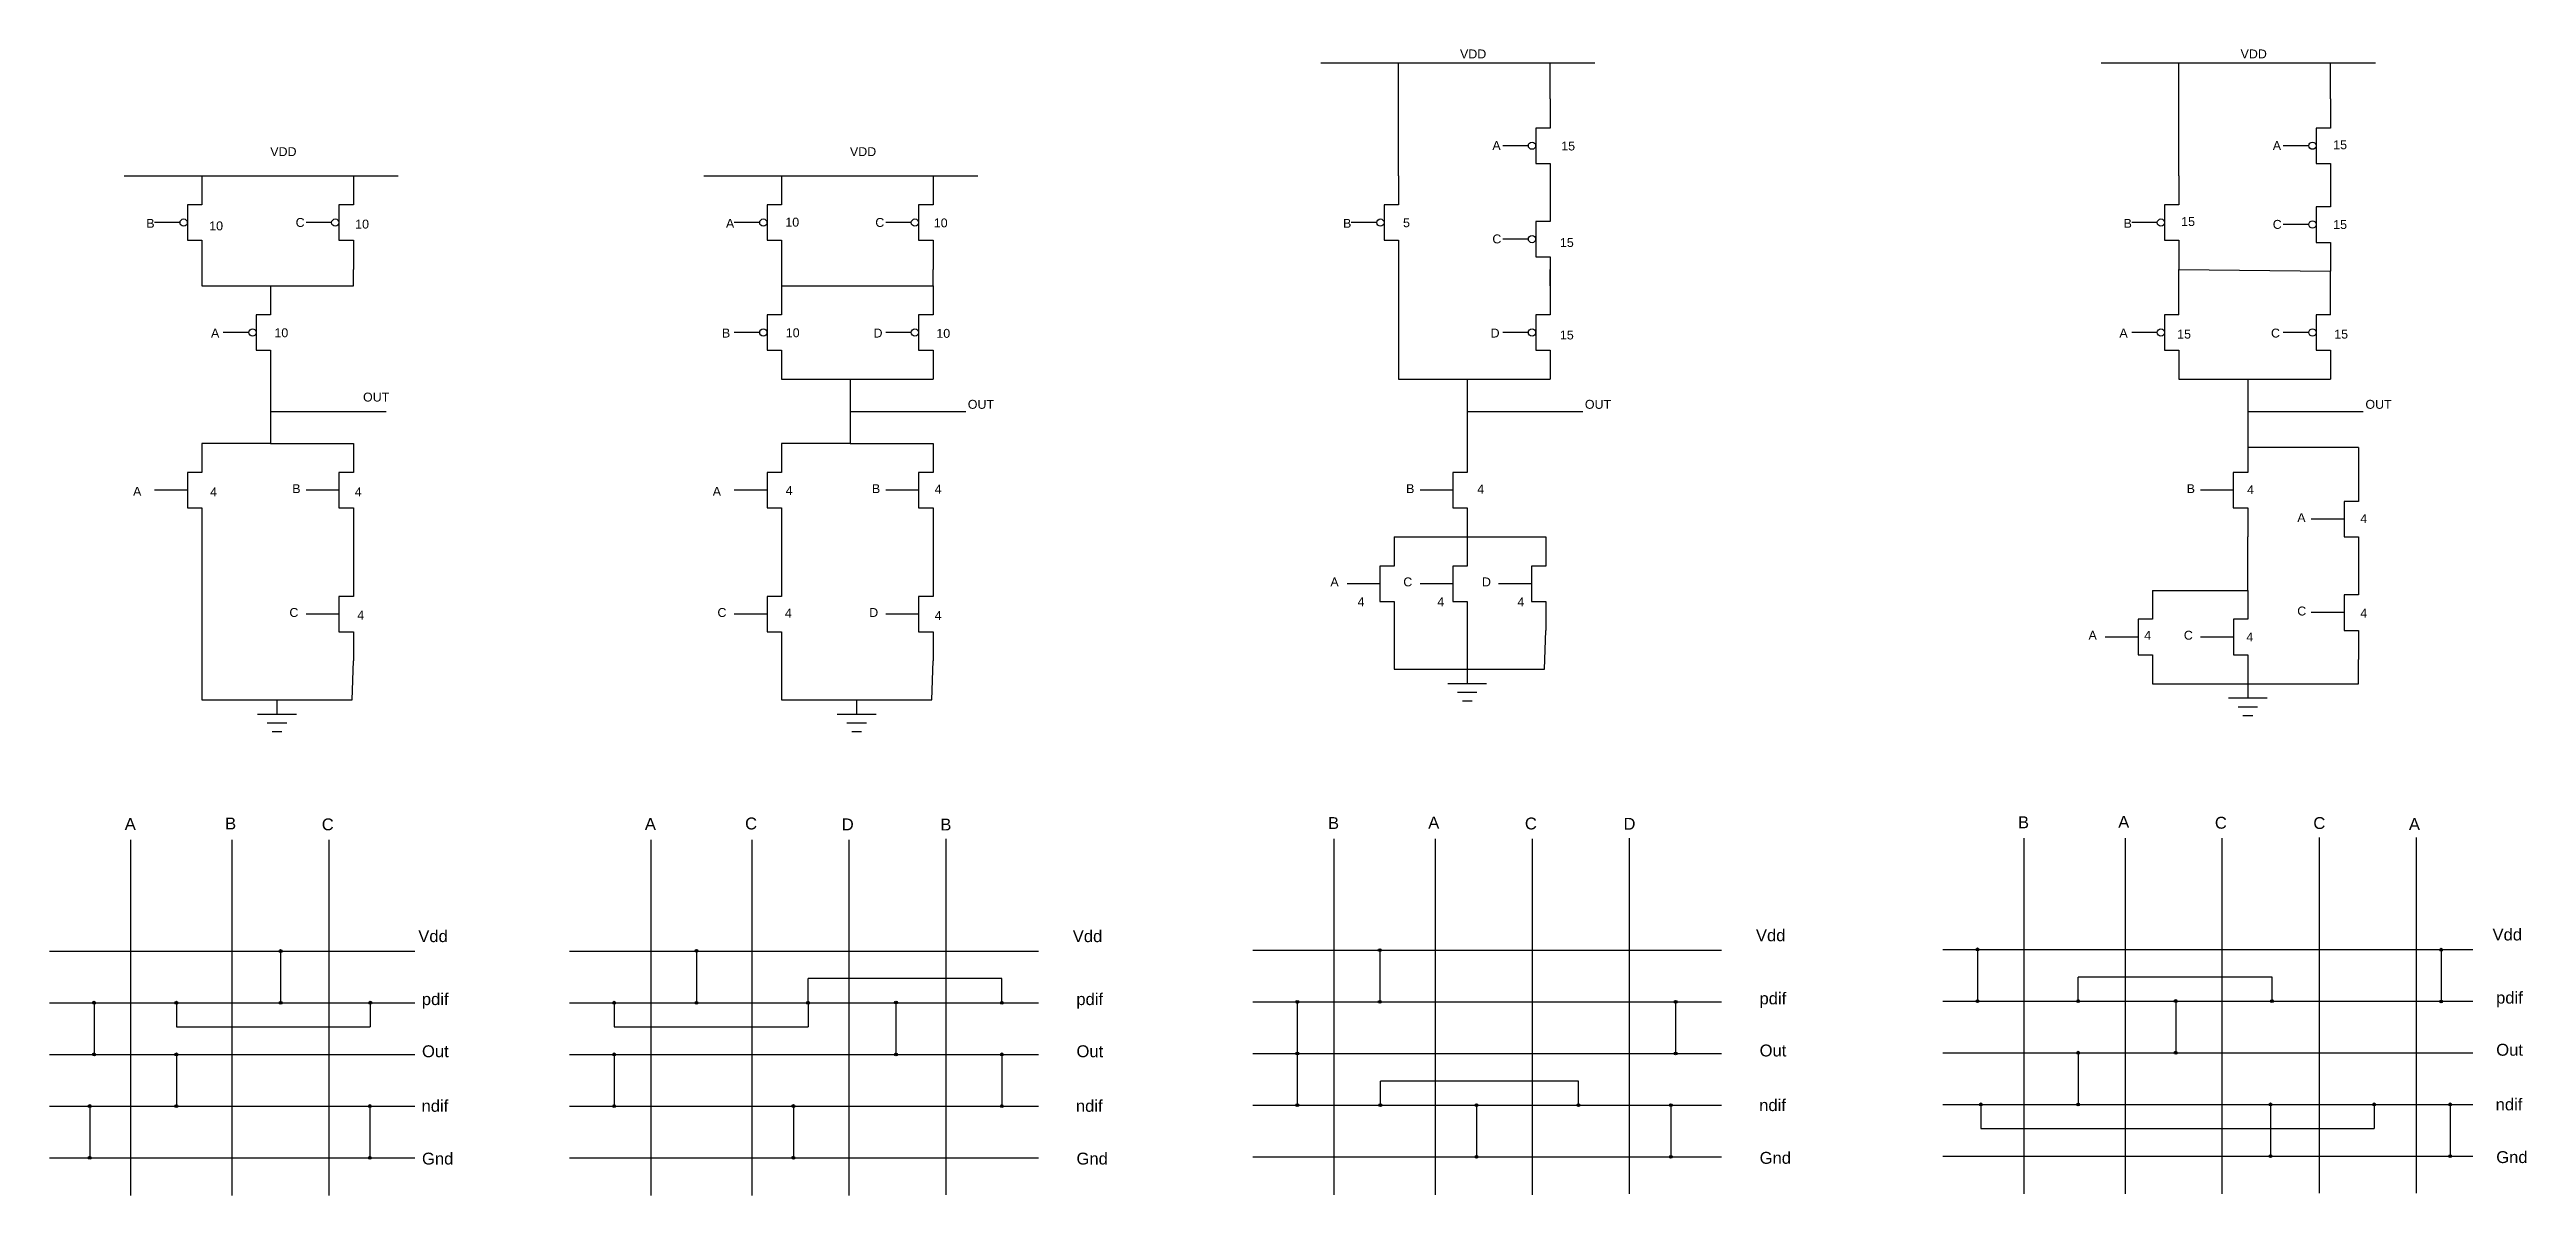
# Model space of a CAD drawing. Header units: inches. Extents: x 35 to 387, y 17 to 94.
# Drawn here: x 35.5 to 202.3, y 16.8 to 94 of the extents above; entities that cross this region are included whole.
import ezdxf

# ---------------------------------------------------------------- set-up
doc = ezdxf.new("R2010")
doc.units = ezdxf.units.IN
doc.header["$MEASUREMENT"] = 0
doc.styles.get("Standard").update_dxf_attribs({"font": 'arial.ttf'})

msp = doc.modelspace()

# ---------------------------------------------------------------- texts
at = {"attachment_point": 1}
for s, insert, char_height in [('VDD', (130.46, 93.96), 0.6), ('VDD', (183.03, 93.96), 0.6), ('VDD', (50.33, 87.38), 0.6), ('VDD', (89.37, 87.38), 0.6), ('A', (132.64, 87.79), 0.6), ('15', (137.28, 87.76), 0.6), ('A', (185.2, 87.79), 0.6), ('15', (189.27, 87.84), 0.6), ('B', (41.98, 82.55), 0.6), ('10', (46.22, 82.38), 0.6), ('C', (52.04, 82.61), 0.6), ('10', (56.05, 82.5), 0.6), ('A', (81.02, 82.55), 0.6), ('10', (85.02, 82.63), 0.6), ('C', (91.08, 82.61), 0.6), ('10', (95.02, 82.58), 0.6), ('B', (122.58, 82.55), 0.6), ('5', (126.62, 82.59), 0.6), ('B', (175.15, 82.55), 0.6), ('15', (179.03, 82.67), 0.6), ('C', (185.2, 82.48), 0.6), ('15', (189.27, 82.47), 0.6), ('C', (132.64, 81.5), 0.6), ('15', (137.19, 81.26), 0.6), ('A', (46.34, 75.16), 0.6), ('10', (50.61, 75.18), 0.6), ('B', (80.75, 75.16), 0.6), ('10', (85.05, 75.18), 0.6), ('D', (90.96, 75.16), 0.6), ('10', (95.19, 75.14), 0.6), ('D', (132.52, 75.16), 0.6), ('A', (174.87, 75.16), 0.6), ('15', (178.76, 75.09), 0.6), ('C', (185.08, 75.16), 0.6), ('15', (189.34, 75.09), 0.6), ('15', (137.19, 75.03), 0.6), ('OUT', (56.58, 70.85), 0.6), ('OUT', (97.31, 70.36), 0.6), ('OUT', (138.87, 70.36), 0.6), ('OUT', (191.44, 70.36), 0.6), ('A', (41.09, 64.5), 0.6), ('4', (46.28, 64.46), 0.6), ('B', (51.81, 64.68), 0.6), ('4', (56.02, 64.46), 0.6), ('A', (80.13, 64.5), 0.6), ('4', (85.05, 64.56), 0.6), ('B', (90.85, 64.68), 0.6), ('4', (95.08, 64.65), 0.6), ('B', (126.83, 64.68), 0.6), ('4', (131.62, 64.65), 0.6), ('B', (179.4, 64.68), 0.6), ('4', (183.47, 64.61), 0.6), ('A', (186.85, 62.73), 0.6), ('4', (191.09, 62.66), 0.6), ('A', (121.73, 58.4), 0.6), ('C', (126.64, 58.4), 0.6), ('D', (131.94, 58.4), 0.6), ('4', (123.56, 57.06), 0.6), ('4', (128.93, 57.06), 0.6), ('4', (134.33, 57.06), 0.6), ('C', (51.62, 56.34), 0.6), ('4', (56.19, 56.16), 0.6), ('C', (80.45, 56.34), 0.6), ('4', (84.99, 56.29), 0.6), ('D', (90.67, 56.34), 0.6), ('4', (95.08, 56.14), 0.6), ('C', (186.85, 56.44), 0.6), ('4', (191.09, 56.29), 0.6), ('A', (172.79, 54.81), 0.6), ('4', (176.54, 54.8), 0.6), ('C', (179.21, 54.81), 0.6), ('4', (183.42, 54.69), 0.6), ('A', (40.53, 42.2), 0.8), ('B', (47.29, 42.23), 0.8), ('C', (53.8, 42.17), 0.8), ('A', (75.56, 42.2), 0.8), ('C', (82.31, 42.23), 0.8), ('D', (88.82, 42.17), 0.8), ('B', (95.46, 42.16), 0.8), ('B', (121.57, 42.26), 0.8), ('A', (128.32, 42.29), 0.8), ('C', (134.83, 42.23), 0.8), ('D', (141.47, 42.21), 0.8), ('B', (168.04, 42.31), 0.8), ('A', (174.79, 42.34), 0.8), ('C', (181.3, 42.28), 0.8), ('C', (187.93, 42.26), 0.8), ('A', (194.37, 42.19), 0.8), ('Vdd', (60.3, 34.64), 0.8), ('Vdd', (104.38, 34.64), 0.8), ('Vdd', (150.39, 34.7), 0.8), ('Vdd', (200, 34.75), 0.8), ('pdif', (60.54, 30.4), 0.8), ('pdif', (104.62, 30.4), 0.8), ('pdif', (150.63, 30.45), 0.8), ('pdif', (200.24, 30.5), 0.8), ('Out', (60.55, 26.89), 0.8), ('Out', (104.63, 26.89), 0.8), ('Out', (150.64, 26.94), 0.8), ('Out', (200.25, 26.99), 0.8), ('ndif', (200.21, 23.31), 0.8), ('ndif', (60.52, 23.21), 0.8), ('ndif', (104.59, 23.21), 0.8), ('ndif', (150.61, 23.26), 0.8), ('Gnd', (60.55, 19.66), 0.8), ('Gnd', (104.63, 19.66), 0.8), ('Gnd', (150.64, 19.71), 0.8), ('Gnd', (200.25, 19.76), 0.8)]:
    msp.add_mtext_dynamic_manual_height_columns(s, width=1.0421, gutter_width=1, heights=[0], dxfattribs=dict(at, insert=insert, char_height=char_height))

# ---------------------------------------------------------------- hatches: boundary and pattern name
h = msp.add_hatch(color=5)
h.dxf.hatch_style = 1
h.paths.add_polyline_path([(124.95, 33.3, 1), (125.14, 33.3, 1)])
h = msp.add_hatch(color=5)
h.dxf.hatch_style = 1
h.paths.add_polyline_path([(165.41, 33.35, 1), (165.21, 33.35, 1)])
h = msp.add_hatch(color=5)
h.dxf.hatch_style = 1
h.paths.add_polyline_path([(196.44, 33.33, 1), (196.64, 33.33, 1)])
at = {"true_color": 0x000000}
h = msp.add_hatch(color=18, dxfattribs=at)
h.dxf.hatch_style = 1
h.paths.add_polyline_path([(50.93, 33.24, 1), (51.13, 33.24, 1)])
h = msp.add_hatch(color=5)
h.dxf.hatch_style = 1
h.paths.add_polyline_path([(78.94, 33.25, 1), (79.13, 33.25, 1)])
h = msp.add_hatch(color=18, dxfattribs=at)
h.dxf.hatch_style = 1
h.paths.add_polyline_path([(38.36, 29.76), (38.56, 29.76, 1)])
h.paths.add_polyline_path([(38.56, 29.76), (38.46, 29.76), (38.46, 29.67, 0.414214)])
h.paths.add_polyline_path([(38.46, 29.76), (38.36, 29.76, 0.414214), (38.46, 29.67)])
h = msp.add_hatch(color=18, dxfattribs=at)
h.dxf.hatch_style = 1
h.paths.add_polyline_path([(43.91, 29.76, 1), (44.11, 29.76, 1)])
h = msp.add_hatch(color=18, dxfattribs=at)
h.dxf.hatch_style = 1
h.paths.add_polyline_path([(50.93, 29.76, 1), (51.13, 29.76, 1)])
h = msp.add_hatch(color=18, dxfattribs=at)
h.dxf.hatch_style = 1
h.paths.add_polyline_path([(56.97, 29.76, 1), (57.17, 29.76, 1)])
h = msp.add_hatch(color=5)
h.dxf.hatch_style = 1
h.paths.add_polyline_path([(73.39, 29.76, 1), (73.58, 29.76, 1)])
h = msp.add_hatch(color=5)
h.dxf.hatch_style = 1
h.paths.add_polyline_path([(78.94, 29.76, 1), (79.13, 29.76, 1)])
h = msp.add_hatch(color=5)
h.dxf.hatch_style = 1
h.paths.add_polyline_path([(86.45, 29.76, 1), (86.64, 29.76, 1)])
h = msp.add_hatch(color=5)
h.dxf.hatch_style = 1
h.paths.add_polyline_path([(86.64, 29.76, 1), (86.45, 29.76, 1)])
h = msp.add_hatch(color=5)
h.dxf.hatch_style = 1
h.paths.add_polyline_path([(92.38, 29.77, 1), (92.57, 29.77, 1)])
h = msp.add_hatch(color=5)
h.dxf.hatch_style = 1
h.paths.add_polyline_path([(99.7, 29.76, 1), (99.51, 29.76, 1)])
h = msp.add_hatch(color=5)
h.dxf.hatch_style = 1
h.paths.add_polyline_path([(119.4, 29.81, 1), (119.6, 29.81, 1)])
h = msp.add_hatch(color=5)
h.dxf.hatch_style = 1
h.paths.add_polyline_path([(124.95, 29.82, 1), (125.14, 29.82, 1)])
h = msp.add_hatch(color=5)
h.dxf.hatch_style = 1
h.paths.add_polyline_path([(144.89, 29.82, 1), (145.08, 29.82, 1)])
h = msp.add_hatch(color=5)
h.dxf.hatch_style = 1
h.paths.add_polyline_path([(165.41, 29.86, 1), (165.21, 29.86, 1)])
h = msp.add_hatch(color=5)
h.dxf.hatch_style = 1
h.paths.add_polyline_path([(172.19, 29.87, 1), (171.99, 29.87, 1)])
h = msp.add_hatch(color=5)
h.dxf.hatch_style = 1
h.paths.add_polyline_path([(178.57, 29.87, 1), (178.76, 29.87, 1)])
h = msp.add_hatch(color=5)
h.dxf.hatch_style = 1
h.paths.add_polyline_path([(185.24, 29.87, 1), (185.05, 29.87, 1)])
h = msp.add_hatch(color=5)
h.dxf.hatch_style = 1
h.paths.add_polyline_path([(196.44, 29.84, 1), (196.64, 29.84, 1)])
h = msp.add_hatch(color=18, dxfattribs=at)
h.dxf.hatch_style = 1
h.paths.add_polyline_path([(38.36, 26.28, 1), (38.56, 26.28, 1)])
h = msp.add_hatch(color=18, dxfattribs=at)
h.dxf.hatch_style = 1
h.paths.add_polyline_path([(43.91, 26.28), (44.11, 26.28, 1)])
h.paths.add_polyline_path([(44.11, 26.28), (44.01, 26.28), (44.01, 26.19, 0.414214)])
h.paths.add_polyline_path([(44.01, 26.28), (43.91, 26.28, 0.414214), (44.01, 26.19)])
h = msp.add_hatch(color=5)
h.dxf.hatch_style = 1
h.paths.add_polyline_path([(73.39, 26.28), (73.58, 26.28, 1)])
h.paths.add_polyline_path([(73.58, 26.28), (73.49, 26.28), (73.49, 26.19, 0.414214)])
h.paths.add_polyline_path([(73.49, 26.28), (73.39, 26.28, 0.414214), (73.49, 26.19)])
h = msp.add_hatch(color=5)
h.dxf.hatch_style = 1
h.paths.add_polyline_path([(92.38, 26.28, 1), (92.57, 26.28, 1)])
h = msp.add_hatch(color=5)
h.dxf.hatch_style = 1
h.paths.add_polyline_path([(99.51, 26.28), (99.7, 26.28, 1)])
h.paths.add_polyline_path([(99.7, 26.28), (99.6, 26.28), (99.6, 26.19, 0.414214)])
h.paths.add_polyline_path([(99.6, 26.28), (99.51, 26.28, 0.414214), (99.6, 26.19)])
h = msp.add_hatch(color=5)
h.dxf.hatch_style = 1
h.paths.add_polyline_path([(119.4, 26.34), (119.6, 26.34, 1)])
h.paths.add_polyline_path([(119.6, 26.34), (119.5, 26.34), (119.5, 26.24, 0.414214)])
h.paths.add_polyline_path([(119.5, 26.34), (119.4, 26.34, 0.414214), (119.5, 26.24)])
h = msp.add_hatch(color=5)
h.dxf.hatch_style = 1
h.paths.add_polyline_path([(144.89, 26.34, 1), (145.08, 26.34, 1)])
h = msp.add_hatch(color=5)
h.dxf.hatch_style = 1
h.paths.add_polyline_path([(171.99, 26.39, 1), (172.19, 26.39, 1)])
h = msp.add_hatch(color=5)
h.dxf.hatch_style = 1
h.paths.add_polyline_path([(178.57, 26.39, 1), (178.76, 26.39, 1)])
h = msp.add_hatch(color=18, dxfattribs=at)
h.dxf.hatch_style = 1
h.paths.add_polyline_path([(38.07, 22.8), (38.27, 22.8, 1)])
h.paths.add_polyline_path([(38.27, 22.8), (38.17, 22.8), (38.17, 22.71, 0.414214)])
h.paths.add_polyline_path([(38.17, 22.8), (38.07, 22.8, 0.414214), (38.17, 22.71)])
h = msp.add_hatch(color=18, dxfattribs=at)
h.dxf.hatch_style = 1
h.paths.add_polyline_path([(43.91, 22.8, 1), (44.11, 22.8, 1)])
h = msp.add_hatch(color=18, dxfattribs=at)
h.dxf.hatch_style = 1
h.paths.add_polyline_path([(56.94, 22.8), (57.14, 22.8, 1)])
h.paths.add_polyline_path([(57.14, 22.8), (57.04, 22.8), (57.04, 22.71, 0.414214)])
h.paths.add_polyline_path([(57.04, 22.8), (56.94, 22.8, 0.414214), (57.04, 22.71)])
h = msp.add_hatch(color=5)
h.dxf.hatch_style = 1
h.paths.add_polyline_path([(73.39, 22.8, 1), (73.58, 22.8, 1)])
h = msp.add_hatch(color=5)
h.dxf.hatch_style = 1
h.paths.add_polyline_path([(85.46, 22.8), (85.65, 22.8, 1)])
h.paths.add_polyline_path([(85.65, 22.8), (85.56, 22.8), (85.56, 22.71, 0.414214)])
h.paths.add_polyline_path([(85.56, 22.8), (85.46, 22.8, 0.414214), (85.56, 22.71)])
h = msp.add_hatch(color=5)
h.dxf.hatch_style = 1
h.paths.add_polyline_path([(99.51, 22.8, 1), (99.7, 22.8, 1)])
h = msp.add_hatch(color=5)
h.dxf.hatch_style = 1
h.paths.add_polyline_path([(119.4, 22.86, 1), (119.6, 22.86, 1)])
h = msp.add_hatch(color=5)
h.dxf.hatch_style = 1
h.paths.add_polyline_path([(125, 22.86), (125.19, 22.86, 1)])
h.paths.add_polyline_path([(125.19, 22.86), (125.1, 22.86), (125.1, 22.76, 0.414214)])
h.paths.add_polyline_path([(125.1, 22.86), (125, 22.86, 0.414214), (125.1, 22.76)])
h = msp.add_hatch(color=5)
h.dxf.hatch_style = 1
h.paths.add_polyline_path([(131.47, 22.86), (131.67, 22.86, 1)])
h.paths.add_polyline_path([(131.67, 22.86), (131.57, 22.86), (131.57, 22.76, 0.414214)])
h.paths.add_polyline_path([(131.57, 22.86), (131.47, 22.86, 0.414214), (131.57, 22.76)])
h = msp.add_hatch(color=5)
h.dxf.hatch_style = 1
h.paths.add_polyline_path([(138.33, 22.86), (138.53, 22.86, 1)])
h.paths.add_polyline_path([(138.53, 22.86), (138.43, 22.86), (138.43, 22.76, 0.414214)])
h.paths.add_polyline_path([(138.43, 22.86), (138.33, 22.86, 0.414214), (138.43, 22.76)])
h = msp.add_hatch(color=5)
h.dxf.hatch_style = 1
h.paths.add_polyline_path([(144.57, 22.86), (144.77, 22.86, 1)])
h.paths.add_polyline_path([(144.77, 22.86), (144.67, 22.86), (144.67, 22.76, 0.414214)])
h.paths.add_polyline_path([(144.67, 22.86), (144.57, 22.86, 0.414214), (144.67, 22.76)])
h = msp.add_hatch(color=6)
h.dxf.hatch_style = 1
h.paths.add_polyline_path([(165.44, 22.91, 1), (165.63, 22.91, 1)])
h = msp.add_hatch(color=5)
h.dxf.hatch_style = 1
h.paths.add_polyline_path([(171.99, 22.9, 1), (172.19, 22.9, 1)])
h = msp.add_hatch(color=5)
h.dxf.hatch_style = 1
h.paths.add_polyline_path([(184.95, 22.91, 1), (185.15, 22.91, 1)])
h = msp.add_hatch(color=6)
h.dxf.hatch_style = 1
h.paths.add_polyline_path([(192.12, 22.91, 1), (191.93, 22.91, 1)])
h = msp.add_hatch(color=5)
h.dxf.hatch_style = 1
h.paths.add_polyline_path([(197.06, 22.91, 1), (197.25, 22.91, 1)])
h = msp.add_hatch(color=18, dxfattribs=at)
h.dxf.hatch_style = 1
h.paths.add_polyline_path([(38.07, 19.32, 1), (38.27, 19.32, 1)])
h = msp.add_hatch(color=18, dxfattribs=at)
h.dxf.hatch_style = 1
h.paths.add_polyline_path([(56.94, 19.32, 1), (57.14, 19.32, 1)])
h = msp.add_hatch(color=18, dxfattribs=at)
h.dxf.hatch_style = 1
h.paths.add_polyline_path([(85.46, 19.32, 1), (85.65, 19.32, 1)])
h = msp.add_hatch(color=18, dxfattribs=at)
h.dxf.hatch_style = 1
h.paths.add_polyline_path([(131.47, 19.38, 1), (131.67, 19.38, 1)])
h = msp.add_hatch(color=18, dxfattribs=at)
h.dxf.hatch_style = 1
h.paths.add_polyline_path([(144.57, 19.38, 1), (144.77, 19.38, 1)])
h = msp.add_hatch(color=18, dxfattribs=at)
h.dxf.hatch_style = 1
h.paths.add_polyline_path([(184.95, 19.42, 1), (185.15, 19.42, 1)])
h = msp.add_hatch(color=18, dxfattribs=at)
h.dxf.hatch_style = 1
h.paths.add_polyline_path([(197.06, 19.42, 1), (197.25, 19.42, 1)])

# ---------------------------------------------------------------- linework, layer by layer
for p, q in [((121.09, 93.06), (139.54, 93.06)), ((126.32, 85.44), (126.32, 93.06)), ((136.53, 90.63), (136.53, 93.06)), ((173.65, 93.06), (192.11, 93.06)), ((178.88, 85.44), (178.88, 93.06)), ((189.09, 90.63), (189.09, 93.06)), ((136.53, 90.63), (136.53, 88.67)), ((189.09, 90.63), (189.09, 88.67)), ((136.53, 88.67), (135.56, 88.67)), ((135.56, 88.67), (135.56, 86.29)), ((189.09, 88.67), (188.12, 88.67)), ((188.12, 88.67), (188.12, 86.29)), ((135.07, 87.48), (133.35, 87.48)), ((187.63, 87.48), (185.91, 87.48)), ((40.49, 85.44), (58.94, 85.44)), ((45.72, 85.44), (45.72, 83.49)), ((55.93, 85.44), (55.93, 83.49)), ((79.53, 85.44), (97.98, 85.44)), ((84.76, 85.44), (84.76, 83.49)), ((94.97, 85.44), (94.97, 83.49)), ((126.32, 85.44), (126.32, 83.49)), ((135.56, 86.29), (136.53, 86.29)), ((136.53, 86.29), (136.53, 84.33)), ((178.88, 85.44), (178.88, 83.49)), ((188.12, 86.29), (189.09, 86.29)), ((189.09, 86.29), (189.09, 84.33)), ((189.09, 85.31), (189.09, 83.36)), ((45.72, 83.49), (44.75, 83.49)), ((44.75, 83.49), (44.75, 81.11)), ((55.93, 83.49), (54.96, 83.49)), ((54.96, 83.49), (54.96, 81.11)), ((84.76, 83.49), (83.79, 83.49)), ((83.79, 83.49), (83.79, 81.11)), ((94.97, 83.49), (94, 83.49)), ((94, 83.49), (94, 81.11)), ((126.32, 83.49), (125.35, 83.49)), ((125.35, 83.49), (125.35, 81.11)), ((136.53, 84.33), (136.53, 82.38)), ((178.88, 83.49), (177.91, 83.49)), ((177.91, 83.49), (177.91, 81.11)), ((44.26, 82.3), (42.54, 82.3)), ((54.47, 82.3), (52.75, 82.3)), ((83.3, 82.3), (81.58, 82.3)), ((93.51, 82.3), (91.79, 82.3)), ((124.86, 82.3), (123.14, 82.3)), ((136.53, 82.38), (135.56, 82.38)), ((135.56, 82.38), (135.56, 80)), ((177.42, 82.3), (175.7, 82.3)), ((187.63, 82.17), (185.91, 82.17)), ((189.09, 83.36), (188.12, 83.36)), ((188.12, 83.36), (188.12, 80.97)), ((44.75, 81.11), (45.72, 81.11)), ((45.72, 81.11), (45.72, 79.15)), ((54.96, 81.11), (55.93, 81.11)), ((55.93, 81.11), (55.93, 79.15)), ((83.79, 81.11), (84.76, 81.11)), ((84.76, 81.11), (84.76, 79.15)), ((94, 81.11), (94.97, 81.11)), ((94.97, 81.11), (94.97, 79.15)), ((125.35, 81.11), (126.32, 81.11)), ((126.32, 81.11), (126.32, 79.15)), ((135.07, 81.19), (133.35, 81.19)), ((177.91, 81.11), (178.88, 81.11)), ((178.88, 81.11), (178.88, 79.15)), ((188.12, 80.97), (189.09, 80.97)), ((189.09, 80.97), (189.09, 79.02)), ((45.72, 79.15), (45.72, 78.04)), ((55.93, 78.04), (55.93, 79.15)), ((84.76, 79.15), (84.76, 78.04)), ((94.97, 78.04), (94.97, 79.15)), ((126.32, 79.15), (126.32, 78.04)), ((135.56, 80), (136.53, 80)), ((136.53, 80), (136.53, 78.04)), ((136.53, 78.04), (136.53, 79.15)), ((178.88, 79.15), (189.09, 79.02)), ((178.88, 76.09), (178.88, 79.15)), ((189.09, 76.09), (189.09, 79.02)), ((45.72, 78.04), (50.35, 78.04)), ((50.35, 78.04), (50.35, 76.09)), ((50.35, 78.04), (55.93, 78.04)), ((84.76, 78.04), (84.76, 76.09)), ((84.76, 78.04), (89.39, 78.04)), ((89.39, 78.04), (94.97, 78.04)), ((94.97, 78.04), (94.97, 76.09)), ((126.32, 78.04), (126.32, 71.75)), ((136.53, 78.04), (136.53, 76.09)), ((50.35, 76.09), (49.38, 76.09)), ((49.38, 76.09), (49.38, 73.7)), ((84.76, 76.09), (83.79, 76.09)), ((83.79, 76.09), (83.79, 73.7)), ((94.97, 76.09), (94, 76.09)), ((94, 76.09), (94, 73.7)), ((136.53, 76.09), (135.56, 76.09)), ((135.56, 76.09), (135.56, 73.7)), ((178.88, 76.09), (177.91, 76.09)), ((177.91, 76.09), (177.91, 73.7)), ((189.09, 76.09), (188.12, 76.09)), ((188.12, 76.09), (188.12, 73.7)), ((48.89, 74.9), (47.17, 74.9)), ((49.38, 73.7), (50.35, 73.7)), ((50.35, 73.7), (50.35, 71.75)), ((83.3, 74.9), (81.58, 74.9)), ((83.79, 73.7), (84.76, 73.7)), ((84.76, 73.7), (84.76, 71.75)), ((93.51, 74.9), (91.79, 74.9)), ((94, 73.7), (94.97, 73.7)), ((94.97, 73.7), (94.97, 71.75)), ((135.07, 74.9), (133.35, 74.9)), ((135.56, 73.7), (136.53, 73.7)), ((136.53, 73.7), (136.53, 71.75)), ((177.42, 74.9), (175.7, 74.9)), ((177.91, 73.7), (178.88, 73.7)), ((178.88, 73.7), (178.88, 71.75)), ((187.63, 74.9), (185.91, 74.9)), ((188.12, 73.7), (189.09, 73.7)), ((189.09, 73.7), (189.09, 71.75)), ((50.35, 71.75), (50.35, 67.42)), ((84.76, 71.75), (94.97, 71.75)), ((89.39, 71.75), (89.39, 67.42)), ((126.32, 71.75), (136.53, 71.75)), ((130.95, 71.75), (130.95, 67.42)), ((178.88, 71.75), (189.09, 71.75)), ((183.52, 71.75), (183.52, 67.42)), ((50.35, 69.58), (58.13, 69.58)), ((89.39, 69.58), (97.17, 69.58)), ((130.95, 69.58), (138.73, 69.58)), ((183.52, 69.58), (191.29, 69.58)), ((45.72, 67.42), (45.72, 65.46)), ((50.35, 67.42), (45.72, 67.42)), ((50.35, 67.42), (55.93, 67.42)), ((55.93, 67.42), (55.93, 65.46)), ((84.76, 67.42), (84.76, 65.46)), ((89.39, 67.42), (84.76, 67.42)), ((89.39, 67.42), (94.97, 67.42)), ((94.97, 67.42), (94.97, 65.46)), ((130.95, 67.42), (130.95, 65.46)), ((183.52, 67.42), (183.52, 65.46)), ((190.97, 67.16), (183.52, 67.16)), ((190.97, 67.16), (190.97, 65.46)), ((45.72, 65.46), (44.75, 65.46)), ((44.75, 65.46), (44.75, 63.08)), ((55.93, 65.46), (54.96, 65.46)), ((54.96, 65.46), (54.96, 63.08)), ((84.76, 65.46), (83.79, 65.46)), ((83.79, 65.46), (83.79, 63.08)), ((94.97, 65.46), (94, 65.46)), ((94, 65.46), (94, 63.08)), ((130.95, 65.46), (129.98, 65.46)), ((129.98, 65.46), (129.98, 63.08)), ((183.52, 65.46), (182.54, 65.46)), ((182.54, 65.46), (182.54, 63.08)), ((190.97, 65.46), (190.97, 63.51)), ((44.75, 64.27), (42.54, 64.27)), ((54.96, 64.27), (52.75, 64.27)), ((83.79, 64.27), (81.58, 64.27)), ((94, 64.27), (91.79, 64.27)), ((129.98, 64.27), (127.77, 64.27)), ((182.54, 64.27), (180.34, 64.27)), ((190.97, 63.51), (190, 63.51)), ((190, 63.51), (190, 61.13)), ((44.75, 63.08), (45.72, 63.08)), ((45.72, 63.08), (45.72, 61.13)), ((54.96, 63.08), (55.93, 63.08)), ((55.93, 63.08), (55.93, 61.13)), ((83.79, 63.08), (84.76, 63.08)), ((84.76, 63.08), (84.76, 59.07)), ((94, 63.08), (94.97, 63.08)), ((94.97, 63.08), (94.97, 61.13)), ((129.98, 63.08), (130.95, 63.08)), ((130.95, 63.08), (130.95, 61.13)), ((182.54, 63.08), (183.52, 63.08)), ((183.52, 63.08), (183.52, 61.13)), ((190, 62.32), (187.79, 62.32)), ((45.72, 61.13), (45.72, 52.78)), ((55.93, 61.13), (55.93, 59.07)), ((94.97, 61.13), (94.97, 59.07)), ((126.03, 61.13), (126.03, 59.17)), ((126.03, 61.13), (136.24, 61.13)), ((130.95, 61.13), (130.95, 59.17)), ((136.24, 61.13), (136.24, 59.17)), ((183.52, 57.53), (183.52, 61.13)), ((190, 61.13), (190.97, 61.13)), ((190.97, 61.13), (190.97, 59.17)), ((55.93, 59.07), (55.93, 57.11)), ((84.76, 59.07), (84.76, 57.11)), ((94.97, 59.07), (94.97, 57.11)), ((126.03, 59.17), (125.06, 59.17)), ((125.06, 59.17), (125.06, 56.79)), ((130.95, 59.17), (129.98, 59.17)), ((129.98, 59.17), (129.98, 56.79)), ((136.24, 59.17), (135.27, 59.17)), ((135.27, 59.17), (135.27, 56.79)), ((190.97, 59.17), (190.97, 57.22)), ((55.93, 57.11), (54.96, 57.11)), ((54.96, 57.11), (54.96, 54.73)), ((84.76, 57.11), (83.79, 57.11)), ((83.79, 57.11), (83.79, 54.73)), ((94.97, 57.11), (94, 57.11)), ((94, 57.11), (94, 54.73)), ((125.06, 57.98), (122.85, 57.98)), ((125.06, 56.79), (126.03, 56.79)), ((126.03, 56.79), (126.03, 54.83)), ((129.98, 57.98), (127.77, 57.98)), ((129.98, 56.79), (130.95, 56.79)), ((130.95, 56.79), (130.95, 54.83)), ((135.27, 57.98), (133.06, 57.98)), ((135.27, 56.79), (136.24, 56.79)), ((136.24, 56.79), (136.24, 54.83)), ((177.1, 57.53), (177.1, 55.58)), ((177.1, 57.53), (183.52, 57.53)), ((183.52, 57.53), (183.52, 55.58)), ((190.97, 57.22), (190, 57.22)), ((190, 57.22), (190, 54.83)), ((54.96, 55.92), (52.75, 55.92)), ((83.79, 55.92), (81.58, 55.92)), ((94, 55.92), (91.79, 55.92)), ((177.1, 55.58), (176.13, 55.58)), ((176.13, 55.58), (176.13, 53.2)), ((183.52, 55.58), (182.55, 55.58)), ((182.55, 55.58), (182.55, 53.2)), ((190, 56.03), (187.79, 56.03)), ((54.96, 54.73), (55.93, 54.73)), ((55.93, 54.73), (55.93, 52.78)), ((83.79, 54.73), (84.76, 54.73)), ((84.76, 54.73), (84.76, 52.78)), ((94, 54.73), (94.97, 54.73)), ((94.97, 54.73), (94.97, 52.78)), ((126.03, 54.83), (126.03, 52.22)), ((130.95, 54.83), (130.95, 52.22)), ((136.16, 52.22), (136.24, 54.83)), ((176.13, 54.39), (173.92, 54.39)), ((182.55, 54.39), (180.34, 54.39)), ((190, 54.83), (190.97, 54.83)), ((190.97, 54.83), (190.97, 52.88)), ((45.72, 52.78), (45.72, 50.16)), ((55.85, 50.16), (55.93, 52.78)), ((84.76, 52.78), (84.76, 50.16)), ((94.89, 50.16), (94.97, 52.78)), ((126.03, 52.22), (136.16, 52.22)), ((130.95, 52.22), (130.95, 51.24)), ((176.13, 53.2), (177.1, 53.2)), ((177.1, 53.2), (177.1, 51.24)), ((182.55, 53.2), (183.52, 53.2)), ((183.52, 53.2), (183.52, 51.24)), ((190.97, 51.24), (190.97, 52.88)), ((45.72, 50.16), (55.85, 50.16)), ((50.78, 50.16), (50.78, 49.18)), ((84.76, 50.16), (94.89, 50.16)), ((89.82, 50.16), (89.82, 49.18)), ((130.95, 51.24), (129.65, 51.24)), ((130.95, 50.65), (130.3, 50.65)), ((130.95, 50.07), (130.63, 50.07)), ((132.25, 51.24), (130.95, 51.24)), ((131.6, 50.65), (130.95, 50.65)), ((131.28, 50.07), (130.95, 50.07)), ((177.1, 51.24), (183.52, 51.24)), ((183.52, 50.26), (182.22, 50.26)), ((183.52, 51.24), (183.52, 50.26)), ((183.52, 51.24), (190.97, 51.24)), ((184.82, 50.26), (183.52, 50.26)), ((50.78, 49.18), (49.48, 49.18)), ((50.78, 48.59), (50.13, 48.59)), ((52.09, 49.18), (50.78, 49.18)), ((51.44, 48.59), (50.78, 48.59)), ((89.82, 49.18), (88.52, 49.18)), ((89.82, 48.59), (89.17, 48.59)), ((91.13, 49.18), (89.82, 49.18)), ((90.48, 48.59), (89.82, 48.59)), ((183.52, 49.67), (182.87, 49.67)), ((183.52, 49.09), (183.19, 49.09)), ((184.17, 49.67), (183.52, 49.67)), ((183.85, 49.09), (183.52, 49.09)), ((50.78, 48.01), (50.46, 48.01)), ((51.11, 48.01), (50.78, 48.01)), ((89.82, 48.01), (89.5, 48.01)), ((90.15, 48.01), (89.82, 48.01))]:
    msp.add_line(p, q)
at = {"color": 1}
for p, q in [((40.95, 16.78), (40.95, 40.73)), ((47.77, 16.78), (47.77, 40.73)), ((54.3, 16.78), (54.3, 40.73)), ((75.98, 16.78), (75.98, 40.73)), ((82.79, 16.78), (82.79, 40.73)), ((89.33, 16.78), (89.33, 40.73)), ((95.86, 16.83), (95.86, 40.79)), ((121.99, 16.83), (121.99, 40.79)), ((128.8, 16.83), (128.8, 40.79)), ((135.34, 16.83), (135.34, 40.79)), ((141.87, 16.88), (141.87, 40.84)), ((168.46, 16.88), (168.46, 40.84)), ((175.27, 16.88), (175.27, 40.84)), ((181.8, 16.88), (181.8, 40.84)), ((188.34, 16.93), (188.34, 40.89)), ((194.88, 16.93), (194.88, 40.89))]:
    msp.add_line(p, q, dxfattribs=at)
at = {"color": 5}
for p, q in [((35.47, 33.24), (60.07, 33.24)), ((51.03, 33.24), (51.03, 29.76)), ((70.49, 33.24), (102.07, 33.24)), ((79.04, 33.25), (79.04, 29.77)), ((116.5, 33.3), (148.08, 33.3)), ((125.05, 33.3), (125.05, 29.82)), ((162.97, 33.35), (198.67, 33.35)), ((165.31, 33.35), (165.31, 29.87)), ((196.54, 33.33), (196.54, 29.85)), ((99.6, 31.38), (86.55, 31.38)), ((86.55, 29.76), (86.55, 31.38)), ((99.6, 29.76), (99.6, 31.38)), ((185.15, 31.49), (172.09, 31.49)), ((172.09, 29.87), (172.09, 31.49)), ((185.15, 29.87), (185.15, 31.49)), ((38.46, 29.76), (38.46, 26.28)), ((44.01, 29.76), (44.01, 28.14)), ((57.07, 29.76), (57.07, 28.14)), ((73.49, 29.76), (73.49, 28.14)), ((86.55, 29.76), (86.55, 28.14)), ((92.47, 29.77), (92.47, 26.29)), ((119.5, 29.81), (119.5, 26.43)), ((144.98, 29.82), (144.98, 26.34)), ((178.66, 29.87), (178.66, 26.39)), ((44.01, 28.14), (57.07, 28.14)), ((73.49, 28.14), (86.55, 28.14)), ((35.47, 26.28), (60.07, 26.28)), ((44.01, 26.28), (44.01, 22.8)), ((70.49, 26.28), (102.07, 26.28)), ((73.49, 26.28), (73.49, 22.8)), ((99.6, 26.28), (99.6, 22.8)), ((116.5, 26.34), (148.08, 26.34)), ((119.5, 26.34), (119.5, 22.86)), ((162.97, 26.39), (198.67, 26.39)), ((172.09, 26.39), (172.09, 22.91)), ((138.43, 24.48), (125.1, 24.48)), ((125.1, 22.86), (125.1, 24.48)), ((138.43, 22.86), (138.43, 24.48)), ((38.17, 22.8), (38.17, 19.32)), ((57.04, 22.8), (57.04, 19.32)), ((85.56, 22.8), (85.56, 19.32)), ((131.57, 22.86), (131.57, 19.38)), ((144.67, 22.86), (144.67, 19.38)), ((185.05, 22.91), (185.05, 19.43)), ((197.15, 22.91), (197.15, 19.43)), ((35.47, 19.32), (60.07, 19.32)), ((70.49, 19.32), (102.07, 19.32)), ((116.5, 19.38), (148.08, 19.38)), ((162.97, 19.43), (198.67, 19.43))]:
    msp.add_line(p, q, dxfattribs=at)
at = {"color": 2}
for p, q in [((35.47, 29.76), (60.07, 29.76)), ((70.49, 29.76), (102.07, 29.76)), ((116.5, 29.82), (148.08, 29.82)), ((162.97, 29.87), (198.67, 29.87))]:
    msp.add_line(p, q, dxfattribs=at)
at = {"color": 3}
for p, q in [((35.47, 22.8), (60.07, 22.8)), ((70.49, 22.8), (102.07, 22.8)), ((116.5, 22.86), (148.08, 22.86)), ((162.97, 22.91), (198.67, 22.91))]:
    msp.add_line(p, q, dxfattribs=at)
at = {"color": 6}
for p, q in [((165.54, 22.91), (165.54, 21.29)), ((192.03, 22.91), (192.03, 21.29)), ((165.54, 21.29), (192.03, 21.29))]:
    msp.add_line(p, q, dxfattribs=at)
for centre in [(135.31, 87.48), (187.88, 87.48), (44.5, 82.3), (54.71, 82.3), (83.54, 82.3), (93.75, 82.3), (125.1, 82.3), (177.67, 82.3), (187.88, 82.17), (135.31, 81.19), (49.14, 74.9), (83.54, 74.9), (93.75, 74.9), (135.31, 74.9), (177.67, 74.9), (187.88, 74.9)]:
    msp.add_circle(centre, 0.245)
at = {"color": 5}
for centre in [(125.05, 33.3), (125.05, 33.3), (165.31, 33.35), (196.54, 33.33), (51.03, 33.24), (51.03, 33.24), (79.04, 33.25), (79.04, 33.25), (38.46, 29.76), (44.01, 29.76), (51.03, 29.76), (57.07, 29.76), (57.07, 29.76), (73.49, 29.76), (79.04, 29.76), (86.55, 29.76), (86.55, 29.76), (86.55, 29.76), (86.55, 29.76), (92.47, 29.77), (92.47, 29.77), (99.6, 29.76), (119.5, 29.81), (125.05, 29.82), (144.98, 29.82), (165.31, 29.86), (172.09, 29.87), (178.66, 29.87), (185.15, 29.87), (196.54, 29.84), (38.46, 26.28), (44.01, 26.28), (73.49, 26.28), (92.47, 26.28), (99.6, 26.28), (119.5, 26.34), (144.98, 26.34), (172.09, 26.39), (178.66, 26.39), (38.17, 22.8), (44.01, 22.8), (57.04, 22.8), (73.49, 22.8), (85.56, 22.8), (99.6, 22.8), (119.5, 22.86), (125.1, 22.86), (131.57, 22.86), (138.43, 22.86), (144.67, 22.86), (172.09, 22.9), (185.05, 22.91), (197.15, 22.91), (38.17, 19.32), (57.04, 19.32), (85.56, 19.32), (131.57, 19.38), (144.67, 19.38), (185.05, 19.42), (197.15, 19.42)]:
    msp.add_circle(centre, 0.0972, dxfattribs=at)
at = {"color": 6}
for centre in [(165.54, 22.91), (192.03, 22.91)]:
    msp.add_circle(centre, 0.0972, dxfattribs=at)

msp.set_redraw_order([(e.dxf.handle, doc.entitydb.next_handle()) for e in msp.query("TEXT MTEXT ATTDEF DIMENSION ARC_DIMENSION")])  # texts and dimensions are drawn at this point

doc.saveas('drawing.dxf')
